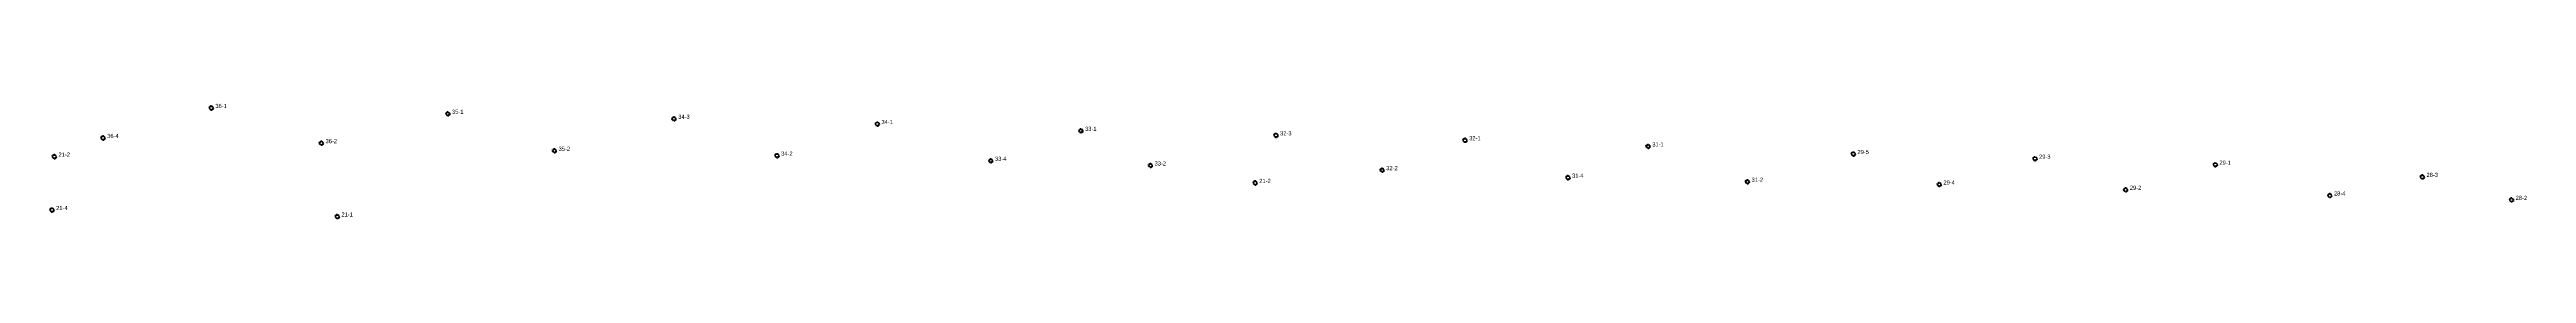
# Model space of a CAD drawing. Extents: x 486468 to 494393, y 5455952 to 5461583.
# Drawn here: x 486493 to 487689, y 5457191 to 5457247 of the extents above; entities that cross this region are included whole.
import ezdxf

# ---------------------------------------------------------------- set-up
doc = ezdxf.new("R2010")
doc.units = 0
doc.layers.add('Level 0', color=7, linetype='Continuous')
doc.layers.add('StreetLightingPoles', color=7, linetype='Continuous')

# ---------------------------------------------------------------- blocks, each defined once
blk = doc.blocks.new('Light')
at = {"layer": 'Level 0'}
for p, q in [((-0.7, 0.2), (-1.2, 0.4)), ((-0.4, 0.6), (-0.7, 1)), ((0, 0.8), (0, 1.3)), ((0.4, 0.6), (0.7, 1)), ((0.7, 0.2), (1.2, 0.4)), ((-0.7, -0.2), (-1.2, -0.4)), ((-0.4, -0.6), (-0.7, -1)), ((0, -0.8), (0, -1.3)), ((0.4, -0.6), (0.7, -1)), ((0.7, -0.2), (1.2, -0.4))]:
    blk.add_line(p, q, dxfattribs=at)
blk.add_circle((0, 0), 0.75, dxfattribs=at)

msp = doc.modelspace()

# ---------------------------------------------------------------- block references
at = {"layer": 'StreetLightingPoles'}
for p in [(486570.831, 5457245.014), (486685.123, 5457242.21), (486794.394, 5457239.8), (486892.577, 5457237.267), (486518.567, 5457230.56), (486624.033, 5457228.067), (486736.606, 5457224.385), (486990.902, 5457234.01), (487085.127, 5457231.831), (487176.47, 5457229.471), (487264.909, 5457226.483), (487364.032, 5457222.846), (486495.041, 5457221.584), (486844.108, 5457222.043), (486947.4, 5457219.573), (487024.503, 5457217.301), (487136.414, 5457215.069), (487226.171, 5457211.468), (487451.751, 5457220.577), (487538.866, 5457217.689), (487638.91, 5457211.822), (487075.081, 5457208.904), (487312.879, 5457209.477), (487405.555, 5457208.168), (487495.616, 5457205.602), (487594.204, 5457202.852), (487681.969, 5457200.756), (486493.892, 5457195.877), (486631.707, 5457192.72)]:
    msp.add_blockref('Light', p, dxfattribs=at)

# ---------------------------------------------------------------- texts
for s, p in [('36-1', (486572.831, 5457245.014)), ('35-1', (486687.123, 5457242.21)), ('34-3', (486796.394, 5457239.8)), ('34-1', (486894.577, 5457237.267)), ('36-4', (486520.567, 5457230.56)), ('36-2', (486626.033, 5457228.067)), ('35-2', (486738.606, 5457224.385)), ('33-1', (486992.902, 5457234.01)), ('32-3', (487087.127, 5457231.831)), ('32-1', (487178.47, 5457229.471)), ('31-1', (487266.909, 5457226.483)), ('29-5', (487366.032, 5457222.846)), ('21-2', (486497.041, 5457221.584)), ('34-2', (486846.108, 5457222.043)), ('33-4', (486949.4, 5457219.573)), ('33-2', (487026.503, 5457217.301)), ('32-2', (487138.414, 5457215.069)), ('31-4', (487228.171, 5457211.468)), ('29-3', (487453.751, 5457220.577)), ('29-1', (487540.866, 5457217.689)), ('28-3', (487640.91, 5457211.822)), ('21-2', (487077.081, 5457208.904)), ('31-2', (487314.879, 5457209.477)), ('29-4', (487407.555, 5457208.168)), ('29-2', (487497.616, 5457205.602)), ('28-4', (487596.204, 5457202.852)), ('28-2', (487683.969, 5457200.756)), ('21-4', (486495.892, 5457195.877)), ('21-1', (486633.707, 5457192.72))]:
    msp.add_text(s, height=2, dxfattribs=at).set_placement(p)

doc.saveas('drawing.dxf')
